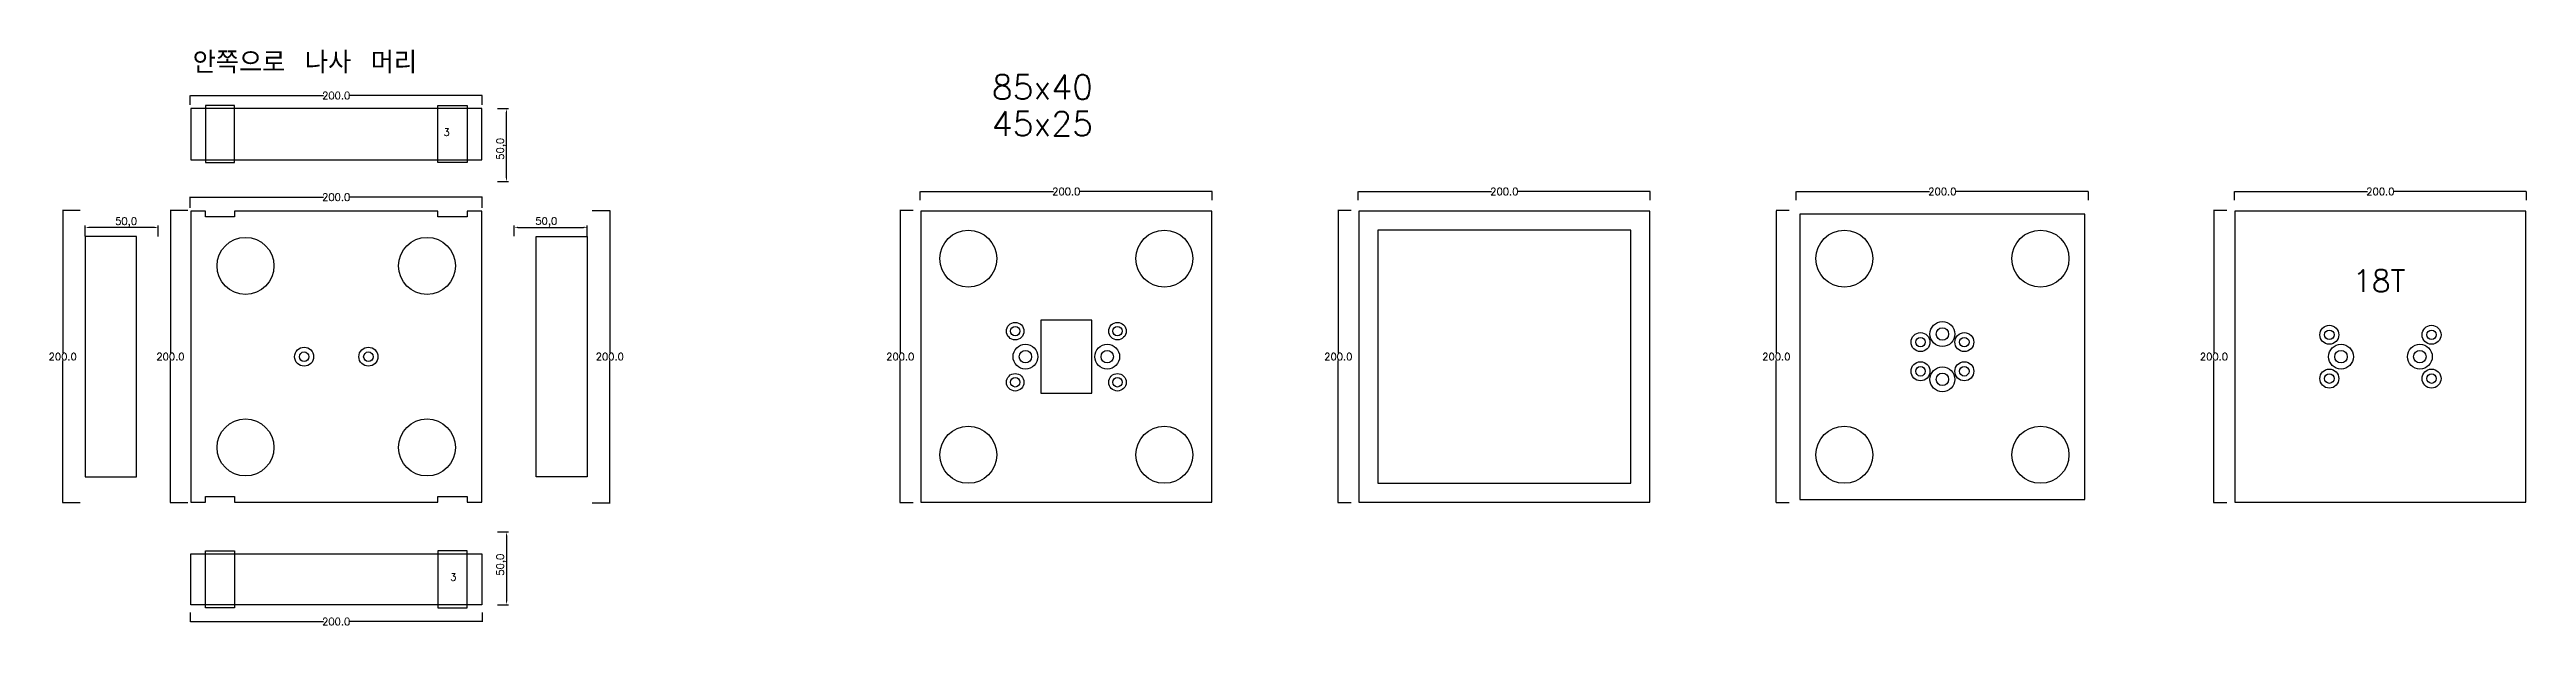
# Model space of a CAD drawing. Header units: millimetres. Extents: x 13291 to 28291, y 200 to 6643.
# Drawn here: x 19834 to 21531, y 3315 to 3710 of the extents above; entities that cross this region are included whole.
import ezdxf

# ---------------------------------------------------------------- set-up
doc = ezdxf.new("R2010")
doc.units = ezdxf.units.MM
for name, color, linetype in [('TEXT', 3, 'Continuous'), ('볼트 구멍', 7, 'Continuous'), ('치구', 7, 'Continuous'), ('치수', 7, 'Continuous')]:
    doc.layers.add(name, color=color, linetype=linetype)
doc.styles.get("Standard").update_dxf_attribs({"font": 'txt.shx', "bigfont": 'whgtxt.shx'})
doc.dimstyles.new('ISO-25', dxfattribs={"dimtxt": 2.5, "dimasz": 2.5, "dimexe": 1.25, "dimexo": 0.625, "dimtad": 1, "dimtxsty": 'Standard', "dimcen": 2.5, "dimadec": 0, "dimazin": 0, "dimtfac": 1, "dimtmove": 0, "dimatfit": 3, "dimfxl": 0, "dimarcsym": 0})
doc.dimstyles.get("Standard").update_dxf_attribs({"dimtxt": 7, "dimasz": 0.18, "dimexe": 0.18, "dimexo": 0.0625, "dimgap": 0.09, "dimtad": 0, "dimtih": 1, "dimtoh": 1, "dimdec": 1, "dimzin": 0, "dimdsep": 46, "dimtxsty": 'Standard', "dimcen": 0.09, "dimadec": 0, "dimazin": 0, "dimtfac": 1, "dimtdec": 1, "dimtofl": 0, "dimtmove": 0, "dimatfit": 3, "dimfxl": 0, "dimtolj": 1, "dimtzin": 0, "dimarcsym": 0})

msp = doc.modelspace()

# ---------------------------------------------------------------- texts
at = {"color": 1}
for s, p in [('85x40', (20479.648, 3676.256)), ('45x25', (20479.648, 3651.256))]:
    msp.add_text(s, height=16.6667, dxfattribs=at).set_placement(p)
at = {"layer": 'TEXT', "color": 1}
for s, height, p in [('안쪽으로 나사 머리', 15, (19932.303, 3693.994)), ('3', 5, (20104.111, 3651.238)), ('18T', 15, (21411.812, 3544.507)), ('3', 5, (20108.64, 3346.729))]:
    msp.add_text(s, height=height, dxfattribs=at).set_placement(p)

# ---------------------------------------------------------------- blocks, each defined once
blk = doc.blocks.new('*D622')
at = {"layer": 'Defpoints', "color": 0, "linetype": 'Continuous'}
for p in [(21325.5, 3600.1), (21316.6, 3400.1), (21325.5, 3400.1)]:
    blk.add_point(p, dxfattribs=at)
at = {"layer": '치수', "color": 0, "linetype": 'Continuous', "lineweight": -2}
for p, q in [((21325.4, 3600.1), (21316.4, 3600.1)), ((21316.6, 3599.9), (21316.6, 3502.7)), ((21316.6, 3400.2), (21316.6, 3497.5)), ((21325.4, 3400.1), (21316.4, 3400.1))]:
    blk.add_line(p, q, dxfattribs=at)
at = {"layer": '치수', "color": 0, "linetype": 'Continuous'}
for points in [[(21316.6, 3599.9), (21316.6, 3599.9), (21316.6, 3600.1)], [(21316.6, 3400.2), (21316.6, 3400.2), (21316.6, 3400.1)]]:
    blk.add_solid(points, dxfattribs=at)
at = {"layer": '치수', "color": 0, "linetype": 'Continuous', "insert": (21316.6, 3500.1), "char_height": 5, "attachment_point": 5}
blk.add_mtext('\\A1;200.0', dxfattribs=at)
blk = doc.blocks.new('*D623')
at = {"layer": 'Defpoints', "color": 0, "linetype": 'Continuous'}
for p in [(21025.8, 3600.1), (21016.9, 3400.1), (21025.8, 3400.1)]:
    blk.add_point(p, dxfattribs=at)
at = {"layer": '치수', "color": 0, "linetype": 'Continuous', "lineweight": -2}
for p, q in [((21025.7, 3600.1), (21016.7, 3600.1)), ((21016.9, 3599.9), (21016.9, 3502.7)), ((21016.9, 3400.2), (21016.9, 3497.5)), ((21025.7, 3400.1), (21016.7, 3400.1))]:
    blk.add_line(p, q, dxfattribs=at)
at = {"layer": '치수', "color": 0, "linetype": 'Continuous'}
for points in [[(21016.8, 3599.9), (21016.9, 3599.9), (21016.9, 3600.1)], [(21016.8, 3400.2), (21016.9, 3400.2), (21016.9, 3400.1)]]:
    blk.add_solid(points, dxfattribs=at)
at = {"layer": '치수', "color": 0, "linetype": 'Continuous', "insert": (21016.9, 3500.1), "char_height": 5, "attachment_point": 5}
blk.add_mtext('\\A1;200.0', dxfattribs=at)
blk = doc.blocks.new('*D612')
at = {"layer": 'Defpoints', "color": 0, "linetype": 'Continuous'}
for p in [(20725.8, 3600.1), (20716.9, 3400.1), (20725.8, 3400.1)]:
    blk.add_point(p, dxfattribs=at)
at = {"layer": '치수', "color": 0, "linetype": 'Continuous', "lineweight": -2}
for p, q in [((20725.7, 3600.1), (20716.7, 3600.1)), ((20716.9, 3599.9), (20716.9, 3502.7)), ((20716.9, 3400.2), (20716.9, 3497.5)), ((20725.7, 3400.1), (20716.7, 3400.1))]:
    blk.add_line(p, q, dxfattribs=at)
at = {"layer": '치수', "color": 0, "linetype": 'Continuous'}
for points in [[(20716.8, 3599.9), (20716.9, 3599.9), (20716.9, 3600.1)], [(20716.8, 3400.2), (20716.9, 3400.2), (20716.9, 3400.1)]]:
    blk.add_solid(points, dxfattribs=at)
at = {"layer": '치수', "color": 0, "linetype": 'Continuous', "insert": (20716.9, 3500.1), "char_height": 5, "attachment_point": 5}
blk.add_mtext('\\A1;200.0', dxfattribs=at)
blk = doc.blocks.new('*D613')
at = {"layer": 'Defpoints', "color": 0, "linetype": 'Continuous'}
for p in [(20425.8, 3600.1), (20416.9, 3400.1), (20425.8, 3400.1)]:
    blk.add_point(p, dxfattribs=at)
at = {"layer": '치수', "color": 0, "linetype": 'Continuous', "lineweight": -2}
for p, q in [((20425.7, 3600.1), (20416.7, 3600.1)), ((20416.9, 3599.9), (20416.9, 3502.7)), ((20416.9, 3400.2), (20416.9, 3497.5)), ((20425.7, 3400.1), (20416.7, 3400.1))]:
    blk.add_line(p, q, dxfattribs=at)
at = {"layer": '치수', "color": 0, "linetype": 'Continuous'}
for points in [[(20416.8, 3599.9), (20416.9, 3599.9), (20416.9, 3600.1)], [(20416.8, 3400.2), (20416.9, 3400.2), (20416.9, 3400.1)]]:
    blk.add_solid(points, dxfattribs=at)
at = {"layer": '치수', "color": 0, "linetype": 'Continuous', "insert": (20416.9, 3500.1), "char_height": 5, "attachment_point": 5}
blk.add_mtext('\\A1;200.0', dxfattribs=at)
blk = doc.blocks.new('*D609')
at = {"layer": 'Defpoints', "color": 0, "linetype": 'Continuous'}
for p in [(20205.9, 3600.1), (20205.9, 3400.1), (20218, 3400.1)]:
    blk.add_point(p, dxfattribs=at)
at = {"layer": '치수', "color": 0, "linetype": 'Continuous', "lineweight": -2}
for p, q in [((20206, 3600.1), (20218.2, 3600.1)), ((20218, 3599.9), (20218, 3502.7)), ((20218, 3400.2), (20218, 3497.5)), ((20206, 3400.1), (20218.2, 3400.1))]:
    blk.add_line(p, q, dxfattribs=at)
at = {"layer": '치수', "color": 0, "linetype": 'Continuous'}
for points in [[(20218, 3599.9), (20218, 3599.9), (20218, 3600.1)], [(20218, 3400.2), (20218, 3400.2), (20218, 3400.1)]]:
    blk.add_solid(points, dxfattribs=at)
at = {"layer": '치수', "color": 0, "linetype": 'Continuous', "insert": (20218, 3500.1), "char_height": 5, "attachment_point": 5}
blk.add_mtext('\\A1;200.0', dxfattribs=at)
blk = doc.blocks.new('*D611')
at = {"layer": 'Defpoints', "color": 0, "linetype": 'Continuous'}
for p in [(19855.4, 3600.1), (19843.3, 3400.1), (19855.4, 3400.1)]:
    blk.add_point(p, dxfattribs=at)
at = {"layer": '치수', "color": 0, "linetype": 'Continuous', "lineweight": -2}
for p, q in [((19855.3, 3600.1), (19843.1, 3600.1)), ((19843.3, 3599.9), (19843.3, 3502.7)), ((19843.3, 3400.2), (19843.3, 3497.5)), ((19855.3, 3400.1), (19843.1, 3400.1))]:
    blk.add_line(p, q, dxfattribs=at)
at = {"layer": '치수', "color": 0, "linetype": 'Continuous'}
for points in [[(19843.3, 3599.9), (19843.3, 3599.9), (19843.3, 3600.1)], [(19843.3, 3400.2), (19843.3, 3400.2), (19843.3, 3400.1)]]:
    blk.add_solid(points, dxfattribs=at)
at = {"layer": '치수', "color": 0, "linetype": 'Continuous', "insert": (19843.3, 3500.1), "char_height": 5, "attachment_point": 5}
blk.add_mtext('\\A1;200.0', dxfattribs=at)
blk = doc.blocks.new('*D610')
at = {"layer": 'Defpoints', "color": 0, "linetype": 'Continuous'}
for p in [(19929.2, 3600.1), (19917.1, 3400.1), (19929.2, 3400.1)]:
    blk.add_point(p, dxfattribs=at)
at = {"layer": '치수', "color": 0, "linetype": 'Continuous', "lineweight": -2}
for p, q in [((19929.1, 3600.1), (19916.9, 3600.1)), ((19917.1, 3599.9), (19917.1, 3502.7)), ((19917.1, 3400.2), (19917.1, 3497.5)), ((19929.1, 3400.1), (19916.9, 3400.1))]:
    blk.add_line(p, q, dxfattribs=at)
at = {"layer": '치수', "color": 0, "linetype": 'Continuous'}
for points in [[(19917.1, 3599.9), (19917.1, 3599.9), (19917.1, 3600.1)], [(19917.1, 3400.2), (19917.1, 3400.2), (19917.1, 3400.1)]]:
    blk.add_solid(points, dxfattribs=at)
at = {"layer": '치수', "color": 0, "linetype": 'Continuous', "insert": (19917.1, 3500.1), "char_height": 5, "attachment_point": 5}
blk.add_mtext('\\A1;200.0', dxfattribs=at)
blk = doc.blocks.new('*D614')
at = {"layer": 'Defpoints', "color": 0, "linetype": 'Continuous'}
for p in [(19930.6, 3325.1), (20130.6, 3325.1), (20130.6, 3318.7)]:
    blk.add_point(p, dxfattribs=at)
at = {"layer": '치수', "color": 0, "linetype": 'Continuous', "lineweight": -2}
for p, q in [((19930.6, 3325), (19930.6, 3318.5)), ((20130.6, 3325), (20130.6, 3318.5)), ((19930.8, 3318.7), (20021.8, 3318.7)), ((20130.5, 3318.7), (20039.5, 3318.7))]:
    blk.add_line(p, q, dxfattribs=at)
at = {"layer": '치수', "color": 0, "linetype": 'Continuous'}
for points in [[(19930.8, 3318.7), (19930.8, 3318.7), (19930.6, 3318.7)], [(20130.5, 3318.7), (20130.5, 3318.7), (20130.6, 3318.7)]]:
    blk.add_solid(points, dxfattribs=at)
at = {"layer": '치수', "color": 0, "linetype": 'Continuous', "insert": (20030.6, 3318.7), "char_height": 5, "attachment_point": 5}
blk.add_mtext('\\A1;200.0', dxfattribs=at)
blk = doc.blocks.new('*D615')
at = {"layer": 'Defpoints', "color": 0}
for p in [(20140.3, 3380.2), (20140.3, 3330.2), (20147.2, 3330.2)]:
    blk.add_point(p, dxfattribs=at)
at = {"layer": '치수', "color": 0, "lineweight": -2}
for p, q in [((20141, 3380.2), (20148.5, 3380.2)), ((20147.2, 3377.7), (20147.2, 3332.7)), ((20141, 3330.2), (20148.5, 3330.2))]:
    blk.add_line(p, q, dxfattribs=at)
at = {"layer": '치수', "color": 0}
for points in [[(20146.8, 3377.7), (20147.6, 3377.7), (20147.2, 3380.2)], [(20146.8, 3332.7), (20147.6, 3332.7), (20147.2, 3330.2)]]:
    blk.add_solid(points, dxfattribs=at)
at = {"layer": '치수', "color": 0, "insert": (20143.7, 3357.7), "char_height": 5, "attachment_point": 5, "rotation": 90}
blk.add_mtext('50,0', dxfattribs=at)
blk = doc.blocks.new('*D620')
at = {"layer": 'Defpoints', "color": 0, "linetype": 'Continuous'}
for p in [(19930.6, 3672.4), (20130.6, 3678.8), (20130.6, 3672.4)]:
    blk.add_point(p, dxfattribs=at)
at = {"layer": '치수', "color": 0, "linetype": 'Continuous', "lineweight": -2}
for p, q in [((19930.6, 3672.4), (19930.6, 3678.9)), ((19930.8, 3678.8), (20021.8, 3678.8)), ((20130.5, 3678.8), (20039.5, 3678.8)), ((20130.6, 3672.4), (20130.6, 3678.9))]:
    blk.add_line(p, q, dxfattribs=at)
at = {"layer": '치수', "color": 0, "linetype": 'Continuous'}
for points in [[(19930.8, 3678.8), (19930.8, 3678.7), (19930.6, 3678.8)], [(20130.5, 3678.8), (20130.5, 3678.7), (20130.6, 3678.8)]]:
    blk.add_solid(points, dxfattribs=at)
at = {"layer": '치수', "color": 0, "linetype": 'Continuous', "insert": (20030.6, 3678.8), "char_height": 5, "attachment_point": 5}
blk.add_mtext('\\A1;200.0', dxfattribs=at)
blk = doc.blocks.new('*D616')
at = {"layer": 'Defpoints', "color": 0, "linetype": 'Continuous'}
for p in [(19930.6, 3601.9), (20130.6, 3609.3), (20130.6, 3601.9)]:
    blk.add_point(p, dxfattribs=at)
at = {"layer": '치수', "color": 0, "linetype": 'Continuous', "lineweight": -2}
for p, q in [((19930.6, 3602), (19930.6, 3609.5)), ((19930.8, 3609.3), (20021.8, 3609.3)), ((20130.5, 3609.3), (20039.5, 3609.3)), ((20130.6, 3602), (20130.6, 3609.5))]:
    blk.add_line(p, q, dxfattribs=at)
at = {"layer": '치수', "color": 0, "linetype": 'Continuous'}
for points in [[(19930.8, 3609.3), (19930.8, 3609.3), (19930.6, 3609.3)], [(20130.5, 3609.3), (20130.5, 3609.3), (20130.6, 3609.3)]]:
    blk.add_solid(points, dxfattribs=at)
at = {"layer": '치수', "color": 0, "linetype": 'Continuous', "insert": (20030.6, 3609.3), "char_height": 5, "attachment_point": 5}
blk.add_mtext('\\A1;200.0', dxfattribs=at)
blk = doc.blocks.new('*D617')
at = {"layer": 'Defpoints', "color": 0}
for p in [(19858.7, 3588.5), (19858.7, 3581.9), (19908.7, 3581.8)]:
    blk.add_point(p, dxfattribs=at)
at = {"layer": '치수', "color": 0, "lineweight": -2}
for p, q in [((19858.7, 3582.5), (19858.7, 3589.8)), ((19906.2, 3588.5), (19861.2, 3588.5)), ((19908.7, 3582.4), (19908.7, 3589.8))]:
    blk.add_line(p, q, dxfattribs=at)
at = {"layer": '치수', "color": 0}
for points in [[(19861.2, 3589), (19861.2, 3588.1), (19858.7, 3588.5)], [(19906.2, 3589), (19906.2, 3588.1), (19908.7, 3588.5)]]:
    blk.add_solid(points, dxfattribs=at)
at = {"layer": '치수', "color": 0, "insert": (19886.7, 3592.1), "char_height": 5, "attachment_point": 5}
blk.add_mtext('50,0', dxfattribs=at)
blk = doc.blocks.new('*D618')
at = {"layer": 'Defpoints', "color": 0}
for p in [(20140.3, 3669.9), (20147.2, 3669.9), (20140.3, 3619.9)]:
    blk.add_point(p, dxfattribs=at)
at = {"layer": '치수', "color": 0, "lineweight": -2}
for p, q in [((20141, 3669.9), (20148.5, 3669.9)), ((20147.2, 3622.4), (20147.2, 3667.4)), ((20141, 3619.9), (20148.5, 3619.9))]:
    blk.add_line(p, q, dxfattribs=at)
at = {"layer": '치수', "color": 0}
for points in [[(20146.8, 3667.4), (20147.6, 3667.4), (20147.2, 3669.9)], [(20146.8, 3622.4), (20147.6, 3622.4), (20147.2, 3619.9)]]:
    blk.add_solid(points, dxfattribs=at)
at = {"layer": '치수', "color": 0, "insert": (20143.7, 3642.4), "char_height": 5, "attachment_point": 5, "rotation": 90}
blk.add_mtext('50,0', dxfattribs=at)
blk = doc.blocks.new('*D619')
at = {"layer": 'Defpoints', "color": 0}
for p in [(20152.5, 3581.9), (20202.5, 3588.6), (20202.5, 3581.9)]:
    blk.add_point(p, dxfattribs=at)
at = {"layer": '치수', "color": 0, "lineweight": -2}
for p, q in [((20152.5, 3582.5), (20152.5, 3589.9)), ((20155, 3588.6), (20200, 3588.6)), ((20202.5, 3582.5), (20202.5, 3589.9))]:
    blk.add_line(p, q, dxfattribs=at)
at = {"layer": '치수', "color": 0}
for points in [[(20155, 3589.1), (20155, 3588.2), (20152.5, 3588.6)], [(20200, 3589.1), (20200, 3588.2), (20202.5, 3588.6)]]:
    blk.add_solid(points, dxfattribs=at)
at = {"layer": '치수', "color": 0, "insert": (20174.5, 3592.2), "char_height": 5, "attachment_point": 5}
blk.add_mtext('50,0', dxfattribs=at)
blk = doc.blocks.new('*D621')
at = {"layer": 'Defpoints', "color": 0, "linetype": 'Continuous'}
for p in [(20430.6, 3607.2), (20630.6, 3613.1), (20630.6, 3607.2)]:
    blk.add_point(p, dxfattribs=at)
at = {"layer": '치수', "color": 0, "linetype": 'Continuous', "lineweight": -2}
for p, q in [((20430.6, 3607.2), (20430.6, 3613.2)), ((20430.8, 3613.1), (20521.8, 3613.1)), ((20630.5, 3613.1), (20539.5, 3613.1)), ((20630.6, 3607.2), (20630.6, 3613.2))]:
    blk.add_line(p, q, dxfattribs=at)
at = {"layer": '치수', "color": 0, "linetype": 'Continuous'}
for points in [[(20430.8, 3613.1), (20430.8, 3613), (20430.6, 3613.1)], [(20630.5, 3613.1), (20630.5, 3613), (20630.6, 3613.1)]]:
    blk.add_solid(points, dxfattribs=at)
at = {"layer": '치수', "color": 0, "linetype": 'Continuous', "insert": (20530.6, 3613.1), "char_height": 5, "attachment_point": 5}
blk.add_mtext('\\A1;200.0', dxfattribs=at)
blk = doc.blocks.new('*D624')
at = {"layer": 'Defpoints', "color": 0, "linetype": 'Continuous'}
for p in [(21030.6, 3607.2), (21230.6, 3613.1), (21230.6, 3607.2)]:
    blk.add_point(p, dxfattribs=at)
at = {"layer": '치수', "color": 0, "linetype": 'Continuous', "lineweight": -2}
for p, q in [((21030.6, 3607.2), (21030.6, 3613.2)), ((21030.8, 3613.1), (21121.8, 3613.1)), ((21230.5, 3613.1), (21139.5, 3613.1)), ((21230.6, 3607.2), (21230.6, 3613.2))]:
    blk.add_line(p, q, dxfattribs=at)
at = {"layer": '치수', "color": 0, "linetype": 'Continuous'}
for points in [[(21030.8, 3613.1), (21030.8, 3613), (21030.6, 3613.1)], [(21230.5, 3613.1), (21230.5, 3613), (21230.6, 3613.1)]]:
    blk.add_solid(points, dxfattribs=at)
at = {"layer": '치수', "color": 0, "linetype": 'Continuous', "insert": (21130.6, 3613.1), "char_height": 5, "attachment_point": 5}
blk.add_mtext('\\A1;200.0', dxfattribs=at)
blk = doc.blocks.new('*D608')
at = {"layer": 'Defpoints', "color": 0, "linetype": 'Continuous'}
for p in [(20730.6, 3607.2), (20930.6, 3613.1), (20930.6, 3607.2)]:
    blk.add_point(p, dxfattribs=at)
at = {"layer": '치수', "color": 0, "linetype": 'Continuous', "lineweight": -2}
for p, q in [((20730.6, 3607.2), (20730.6, 3613.2)), ((20730.8, 3613.1), (20821.8, 3613.1)), ((20930.5, 3613.1), (20839.5, 3613.1)), ((20930.6, 3607.2), (20930.6, 3613.2))]:
    blk.add_line(p, q, dxfattribs=at)
at = {"layer": '치수', "color": 0, "linetype": 'Continuous'}
for points in [[(20730.8, 3613.1), (20730.8, 3613), (20730.6, 3613.1)], [(20930.5, 3613.1), (20930.5, 3613), (20930.6, 3613.1)]]:
    blk.add_solid(points, dxfattribs=at)
at = {"layer": '치수', "color": 0, "linetype": 'Continuous', "insert": (20830.6, 3613.1), "char_height": 5, "attachment_point": 5}
blk.add_mtext('\\A1;200.0', dxfattribs=at)
blk = doc.blocks.new('*D625')
at = {"layer": 'Defpoints', "color": 0, "linetype": 'Continuous'}
for p in [(21330.6, 3607.2), (21530.6, 3613.1), (21530.6, 3607.2)]:
    blk.add_point(p, dxfattribs=at)
at = {"layer": '치수', "color": 0, "linetype": 'Continuous', "lineweight": -2}
for p, q in [((21330.6, 3607.2), (21330.6, 3613.2)), ((21330.8, 3613.1), (21421.8, 3613.1)), ((21530.5, 3613.1), (21439.5, 3613.1)), ((21530.6, 3607.2), (21530.6, 3613.2))]:
    blk.add_line(p, q, dxfattribs=at)
at = {"layer": '치수', "color": 0, "linetype": 'Continuous'}
for points in [[(21330.8, 3613.1), (21330.8, 3613), (21330.6, 3613.1)], [(21530.5, 3613.1), (21530.5, 3613), (21530.6, 3613.1)]]:
    blk.add_solid(points, dxfattribs=at)
at = {"layer": '치수', "color": 0, "linetype": 'Continuous', "insert": (21430.6, 3613.1), "char_height": 5, "attachment_point": 5}
blk.add_mtext('\\A1;200.0', dxfattribs=at)

# ---------------------------------------------------------------- dimensions: what is measured, and where the dimension line sits
at = {"layer": '치수', "color": 4, "linetype": 'Continuous'}
for base, p1, p2, picture, middle in [((20130.649, 3678.758), (19930.649, 3672.361), (20130.649, 3672.361), '*D620', (20030.649, 3678.758)), ((20130.649, 3318.688), (19930.649, 3325.085), (20130.649, 3325.085), '*D614', (20030.649, 3318.688))]:
    dim = msp.add_linear_dim(base=base, p1=p1, p2=p2, dimstyle='Standard', override={"dimtxt": 5}, dxfattribs=at)
    dim.commit()
    dim.dimension.update_dxf_attribs({"geometry": picture, "text_midpoint": middle, "dimtype": 160})
at = {"layer": '치수', "color": 4}
for base, p1, p2, angle, picture, middle in [((20147.227, 3669.936), (20140.329, 3619.936), (20140.329, 3669.936), 90, '*D618', (20147.227, 3642.436)), ((19858.749, 3588.544), (19908.749, 3581.767), (19858.749, 3581.867), 180, '*D617', (19886.749, 3588.544)), ((20147.227, 3330.199), (20140.329, 3380.199), (20140.329, 3330.199), 270, '*D615', (20147.227, 3357.699))]:
    dim = msp.add_linear_dim(base=base, p1=p1, p2=p2, angle=angle, dimstyle='ISO-25', override={"dimtxt": 5, "dimdec": 1, "dimzin": 0, "dimtdec": 1}, dxfattribs=at)
    dim.commit()
    dim.dimension.update_dxf_attribs({"geometry": picture, "text_midpoint": middle, "dimtype": 160})
at = {"layer": '치수', "color": 4, "linetype": 'Continuous'}
for base, p1, p2, picture, middle in [((20630.649, 3613.058), (20430.649, 3607.174), (20630.649, 3607.174), '*D621', (20530.649, 3613.058)), ((20930.649, 3613.058), (20730.649, 3607.174), (20930.649, 3607.174), '*D608', (20830.649, 3613.058)), ((21230.649, 3613.058), (21030.649, 3607.174), (21230.649, 3607.174), '*D624', (21130.649, 3613.058)), ((21530.649, 3613.058), (21330.649, 3607.174), (21530.649, 3607.174), '*D625', (21430.649, 3613.058)), ((20130.649, 3609.289), (19930.649, 3601.892), (20130.649, 3601.892), '*D616', (20030.649, 3609.289))]:
    dim = msp.add_linear_dim(base=base, p1=p1, p2=p2, dimstyle='Standard', override={"dimtxt": 5}, dxfattribs=at)
    dim.commit()
    dim.dimension.update_dxf_attribs({"geometry": picture, "text_midpoint": middle})
for base, p1, p2, picture, middle in [((19843.282, 3400.067), (19855.351, 3600.067), (19855.351, 3400.067), '*D611', (19843.282, 3500.067)), ((19917.12, 3400.067), (19929.189, 3600.067), (19929.189, 3400.067), '*D610', (19917.12, 3500.067)), ((20218.017, 3400.067), (20205.948, 3600.067), (20205.948, 3400.067), '*D609', (20218.017, 3500.067)), ((20416.853, 3400.067), (20425.758, 3600.067), (20425.758, 3400.067), '*D613', (20416.853, 3500.067)), ((20716.853, 3400.067), (20725.758, 3600.067), (20725.758, 3400.067), '*D612', (20716.853, 3500.067)), ((21016.853, 3400.067), (21025.758, 3600.067), (21025.758, 3400.067), '*D623', (21016.853, 3500.067)), ((21316.603, 3400.067), (21325.508, 3600.067), (21325.508, 3400.067), '*D622', (21316.603, 3500.067))]:
    dim = msp.add_linear_dim(base=base, p1=p1, p2=p2, angle=90, dimstyle='Standard', override={"dimtxt": 5}, dxfattribs=at)
    dim.commit()
    dim.dimension.update_dxf_attribs({"geometry": picture, "text_midpoint": middle})
at = {"layer": '치수', "color": 4}
dim = msp.add_linear_dim(base=(20202.549, 3588.644), p1=(20152.549, 3581.867), p2=(20202.549, 3581.867), dimstyle='ISO-25', override={"dimtxt": 5, "dimdec": 1, "dimzin": 0, "dimtdec": 1}, dxfattribs=at)
dim.commit()
dim.dimension.update_dxf_attribs({"geometry": '*D619', "text_midpoint": (20174.549, 3588.644), "dimtype": 160})

# ---------------------------------------------------------------- linework, layer by layer
at = {"layer": '볼트 구멍', "color": 3}
msp.add_lwpolyline([(20513.149, 3475.067), (20548.149, 3475.067), (20548.149, 3525.067), (20513.149, 3525.067)], close=True, dxfattribs=at)
at = {"layer": '볼트 구멍', "color": 6}
for centre, radius in [((20495.649, 3517.567), 6), ((20565.649, 3517.567), 6), ((21115.649, 3510.067), 6.5), ((21130.649, 3515.567), 8.5), ((21145.649, 3510.067), 6.5), ((21395.649, 3515.067), 6.5), ((21465.649, 3515.067), 6.5), ((20502.649, 3500.067), 8.5), ((20558.649, 3500.067), 8.5), ((21115.649, 3490.067), 6.5), ((21145.649, 3490.067), 6.5), ((21403.649, 3500.067), 8.5), ((21457.649, 3500.067), 8.5), ((20495.649, 3482.567), 6), ((20565.649, 3482.567), 6), ((21130.649, 3484.567), 8.5), ((21395.649, 3485.067), 6.5), ((21465.649, 3485.067), 6.5)]:
    msp.add_circle(centre, radius, dxfattribs=at)
at = {"layer": '볼트 구멍', "color": 3}
for centre, radius in [((20495.649, 3517.567), 3.25), ((20565.649, 3517.567), 3.25), ((21115.649, 3510.067), 3.25), ((21130.649, 3515.567), 4.25), ((21145.649, 3510.067), 3.25), ((21395.649, 3515.067), 3.25), ((21465.649, 3515.067), 3.25), ((20008.649, 3500.067), 3.25), ((20052.649, 3500.067), 3.25), ((20502.649, 3500.067), 4.25), ((20558.649, 3500.067), 4.25), ((21403.649, 3500.067), 4.25), ((21457.649, 3500.067), 4.25), ((20495.649, 3482.567), 3.25), ((20565.649, 3482.567), 3.25), ((21115.649, 3490.067), 3.25), ((21130.649, 3484.567), 4.25), ((21145.649, 3490.067), 3.25), ((21395.649, 3485.067), 3.25), ((21465.649, 3485.067), 3.25)]:
    msp.add_circle(centre, radius, dxfattribs=at)
at = {"layer": '볼트 구멍', "color": 2}
for centre in [(20008.649, 3500.067), (20052.649, 3500.067)]:
    msp.add_circle(centre, 6.5, dxfattribs=at)
at = {"layer": '치구'}
for points in [[(19930.999, 3634.936), (20130.299, 3634.936), (20130.299, 3669.936), (19930.999, 3669.936)], [(19930.999, 3400.417), (19940.999, 3400.417), (19940.999, 3404.417), (19960.999, 3404.417), (19960.999, 3400.417), (20100.299, 3400.417), (20100.299, 3404.417), (20120.299, 3404.417), (20120.299, 3400.417), (20130.299, 3400.417), (20130.299, 3599.717), (20120.299, 3599.717), (20120.299, 3595.717), (20100.299, 3595.717), (20100.299, 3599.717), (19960.999, 3599.717), (19960.999, 3595.717), (19940.999, 3595.717), (19940.999, 3599.717), (19930.999, 3599.717)], [(20430.999, 3599.717), (20430.999, 3400.417), (20630.299, 3400.417), (20630.299, 3599.717)], [(20730.999, 3599.717), (20730.999, 3400.417), (20930.299, 3400.417), (20930.299, 3599.717)], [(21032.999, 3597.717), (21032.999, 3402.417), (21228.299, 3402.417), (21228.299, 3597.717)], [(21330.999, 3599.717), (21330.999, 3400.417), (21530.299, 3400.417), (21530.299, 3599.717)], [(19893.749, 3582.317), (19858.749, 3582.317), (19858.749, 3417.817), (19893.749, 3417.817)], [(20167.549, 3582.317), (20202.549, 3582.317), (20202.549, 3417.817), (20167.549, 3417.817)], [(20743.999, 3586.717), (20743.999, 3413.417), (20917.299, 3413.417), (20917.299, 3586.717)], [(19930.999, 3365.199), (20130.299, 3365.199), (20130.299, 3330.199), (19930.999, 3330.199)]]:
    msp.add_lwpolyline(points, close=True, dxfattribs=at)
at = {"layer": '치구', "color": 1}
for points in [[(19940.999, 3632.936), (19960.999, 3632.936), (19960.999, 3671.934), (19940.999, 3671.934)], [(20120.299, 3632.936), (20100.299, 3632.936), (20100.299, 3671.934), (20120.299, 3671.934)], [(19940.999, 3367.199), (19960.999, 3367.199), (19960.999, 3328.201), (19940.999, 3328.201)], [(20120.299, 3367.199), (20100.299, 3367.199), (20100.299, 3328.201), (20120.299, 3328.201)]]:
    msp.add_lwpolyline(points, close=True, dxfattribs=at)
at = {"layer": '치구'}
for centre in [(19968.499, 3562.217), (20092.799, 3562.217), (20463.499, 3567.217), (20597.799, 3567.217), (21063.499, 3567.217), (21197.799, 3567.217), (19968.499, 3437.917), (20092.799, 3437.917), (20463.499, 3432.917), (20597.799, 3432.917), (21063.499, 3432.917), (21197.799, 3432.917)]:
    msp.add_circle(centre, 19.5, dxfattribs=at)

msp.set_redraw_order([(e.dxf.handle, doc.entitydb.next_handle()) for e in msp.query("TEXT MTEXT ATTDEF DIMENSION ARC_DIMENSION")])  # texts and dimensions are drawn at this point

doc.saveas('drawing.dxf')
